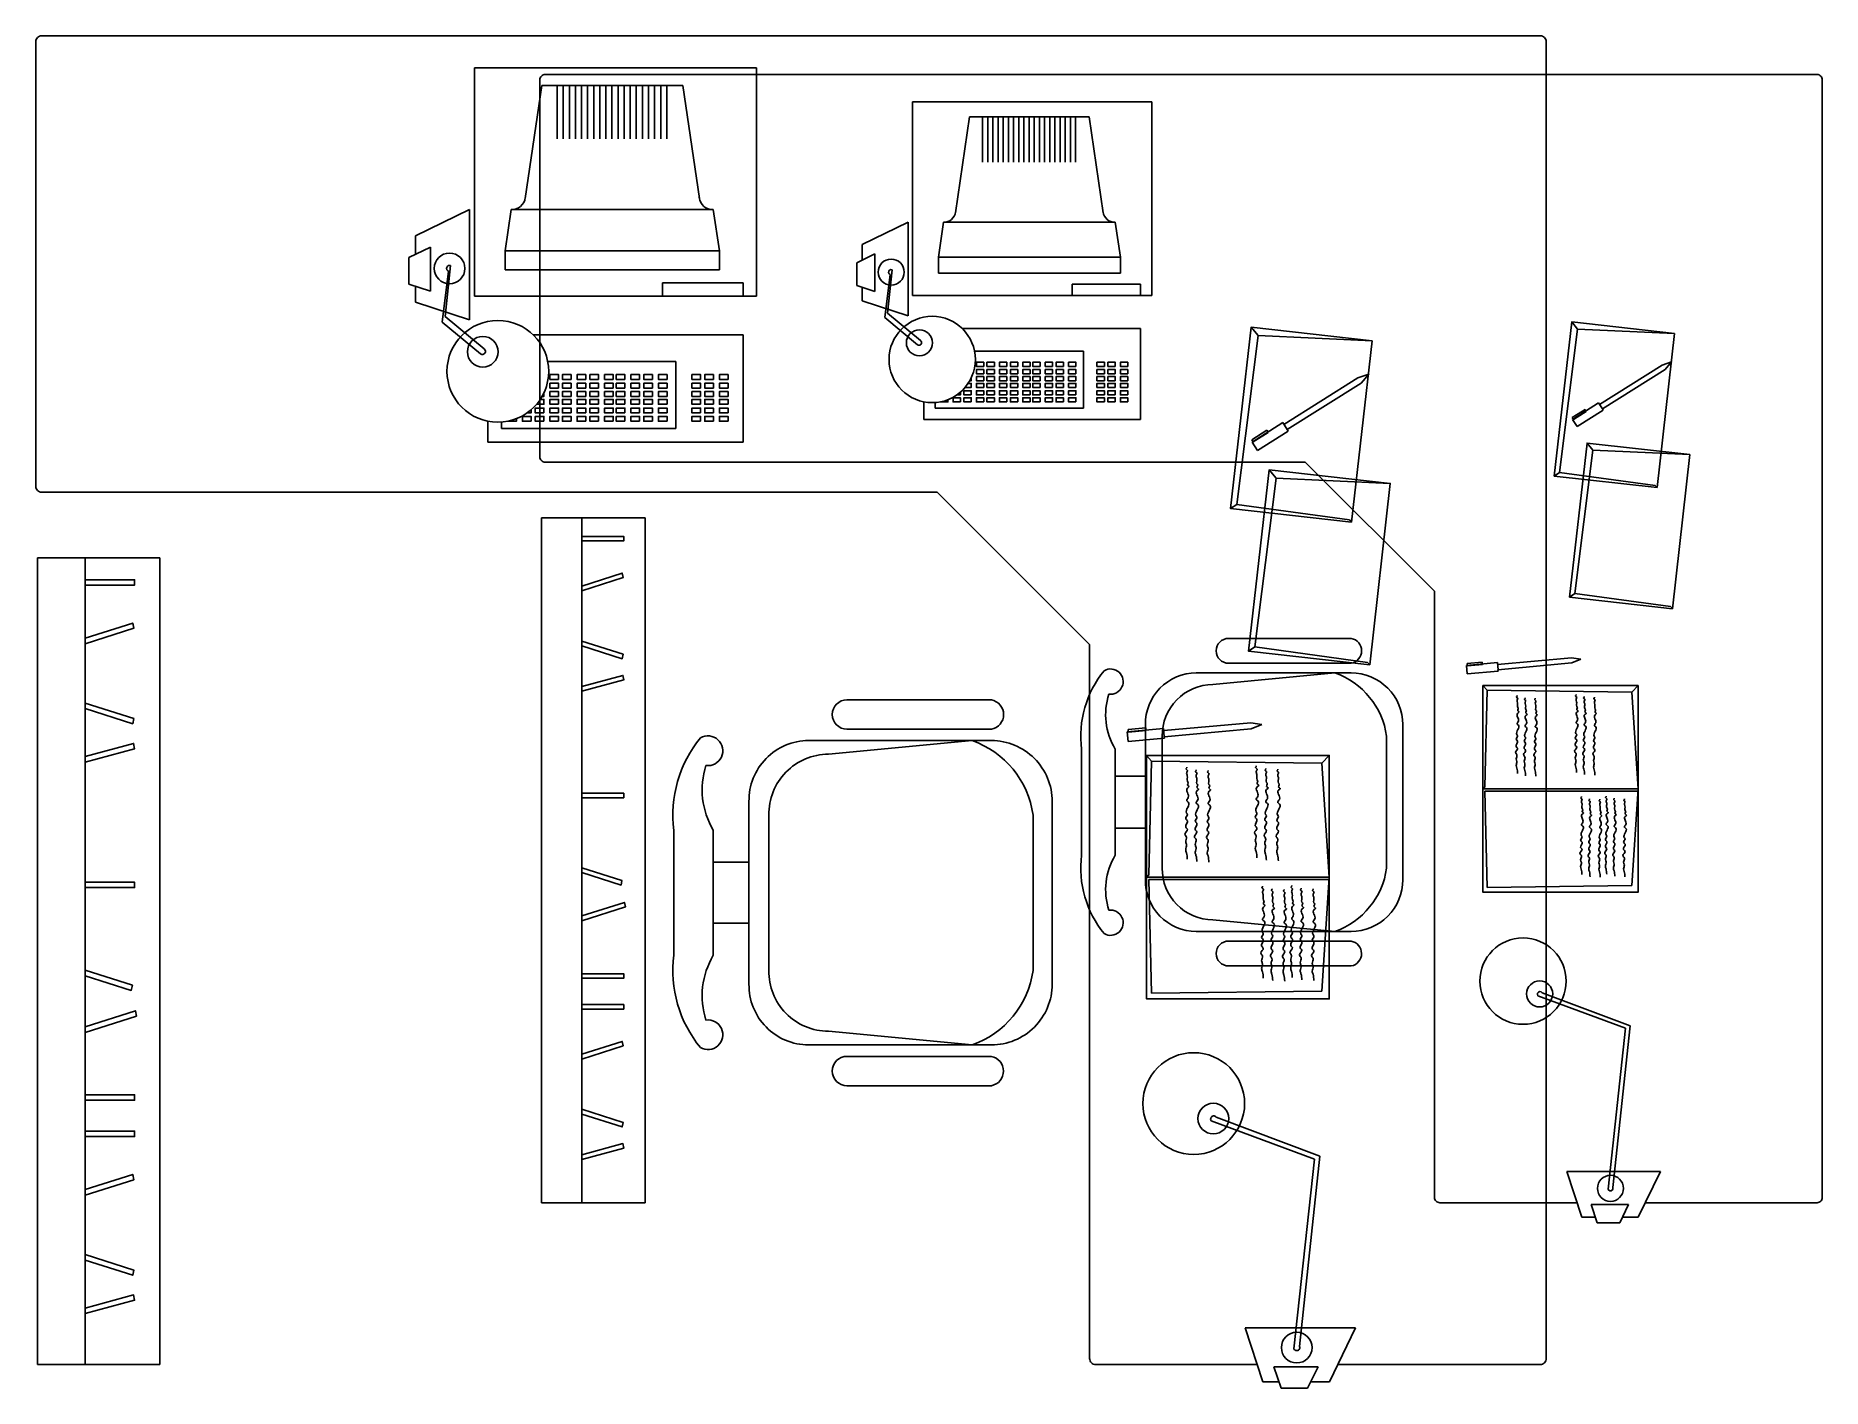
# Model space of a CAD drawing. Header units: millimetres. Extents: x -12161372 to 46643, y -9506984 to 15358.
# Drawn here: x -12161372 to -779873, y -9506984 to -887861 of the extents above; entities that cross this region are included whole.
import ezdxf

# ---------------------------------------------------------------- set-up
doc = ezdxf.new("R2010")
doc.units = ezdxf.units.MM
doc.layers.add('GRID', color=7, linetype='Continuous', plot=False)

msp = doc.modelspace()

# ---------------------------------------------------------------- linework, layer by layer
at = {"layer": 'GRID'}
for p, q in [((-7568967.462, -1092960.782), (-9365636.525, -1092960.782)), ((-9365636.525, -1092960.782), (-9365636.525, -2547407.167)), ((-7568967.462, -2547407.167), (-7568967.462, -1092960.782)), ((-8937980.587, -1204209.212), (-9043628.362, -1925446.939)), ((-8039140.196, -1204209.212), (-8937980.587, -1204209.212)), ((-8839405.838, -1204209.212), (-8839405.838, -1544755.343)), ((-8800614.554, -1204209.212), (-8800614.554, -1544755.343)), ((-8761823.27, -1204209.212), (-8761823.27, -1544755.343)), ((-8723031.985, -1204209.212), (-8723031.985, -1544755.343)), ((-8684240.701, -1204209.212), (-8684240.701, -1544755.343)), ((-8645449.416, -1204209.212), (-8645449.416, -1544755.343)), ((-8606658.132, -1204209.212), (-8606658.132, -1544755.343)), ((-8567866.848, -1204209.212), (-8567866.848, -1544755.343)), ((-8529075.563, -1204209.212), (-8529075.563, -1544755.343)), ((-8490284.279, -1204209.212), (-8490284.279, -1544755.343)), ((-8451492.995, -1204209.212), (-8451492.995, -1544755.343)), ((-8412701.71, -1204209.212), (-8412701.71, -1544755.343)), ((-8412701.71, -1204209.212), (-8412701.71, -1544755.343)), ((-8373910.426, -1204209.212), (-8373910.426, -1544755.343)), ((-8335119.141, -1204209.212), (-8335119.141, -1544755.343)), ((-8296327.857, -1204209.212), (-8296327.857, -1544755.343)), ((-8257536.573, -1204209.212), (-8257536.573, -1544755.343)), ((-8218745.288, -1204209.212), (-8218745.288, -1544755.343)), ((-8179954.004, -1204209.212), (-8179954.004, -1544755.343)), ((-8141162.719, -1204209.212), (-8141162.719, -1544755.343)), ((-8039140.196, -1204209.212), (-7933492.422, -1925446.939)), ((-5050743.713, -1309411.971), (-6576098.14, -1309411.971)), ((-6576098.14, -1309411.971), (-6576098.14, -2544222.698)), ((-5050743.713, -2544222.698), (-5050743.713, -1309411.971)), ((-6213022.44, -1403860.798), (-6302716.365, -2016184.56)), ((-5449915.757, -1403860.798), (-6213022.44, -1403860.798)), ((-6129333.444, -1403860.798), (-6129333.444, -1692981.126)), ((-6096400.024, -1403860.798), (-6096400.024, -1692981.126)), ((-6063466.604, -1403860.798), (-6063466.604, -1692981.126)), ((-6030533.183, -1403860.798), (-6030533.183, -1692981.126)), ((-5997599.763, -1403860.798), (-5997599.763, -1692981.126)), ((-5964666.343, -1403860.798), (-5964666.343, -1692981.126)), ((-5931732.922, -1403860.798), (-5931732.922, -1692981.126)), ((-5898799.502, -1403860.798), (-5898799.502, -1692981.126)), ((-5865866.082, -1403860.798), (-5865866.082, -1692981.126)), ((-5832932.662, -1403860.798), (-5832932.662, -1692981.126)), ((-5799999.241, -1403860.798), (-5799999.241, -1692981.126)), ((-5767065.821, -1403860.798), (-5767065.821, -1692981.126)), ((-5767065.821, -1403860.798), (-5767065.821, -1692981.126)), ((-5734132.401, -1403860.798), (-5734132.401, -1692981.126)), ((-5701198.98, -1403860.798), (-5701198.98, -1692981.126)), ((-5668265.56, -1403860.798), (-5668265.56, -1692981.126)), ((-5635332.14, -1403860.798), (-5635332.14, -1692981.126)), ((-5602398.72, -1403860.798), (-5602398.72, -1692981.126)), ((-5569465.299, -1403860.798), (-5569465.299, -1692981.126)), ((-5536531.879, -1403860.798), (-5536531.879, -1692981.126)), ((-5449915.757, -1403860.798), (-5360221.832, -2016184.56)), ((-9398586.91, -1996167.654), (-9742089.645, -2162728.075)), ((-9398586.91, -2698986.478), (-9398586.91, -1996167.654)), ((-9132383.783, -1996069.892), (-9170717.284, -2257765.577)), ((-9132383.783, -1996069.892), (-7844737.001, -1996069.892)), ((-7805264.073, -2257765.577), (-7844737.001, -1996069.892)), ((-6604072.694, -2076225.754), (-6895703.15, -2217633.919)), ((-6604072.694, -2672912.047), (-6604072.694, -2076225.754)), ((-6378068.848, -2076142.755), (-6410613.614, -2298319.826)), ((-6378068.848, -2076142.755), (-5284869.349, -2076142.755)), ((-5251357.22, -2298319.826), (-5284869.349, -2076142.755)), ((-9646616.776, -2234717.533), (-9784017.87, -2301341.701)), ((-9742089.645, -2281011.2), (-9742089.645, -2162728.075)), ((-9646616.776, -2515845.062), (-9646616.776, -2234717.533)), ((-7805264.073, -2257765.577), (-9170717.284, -2257765.577)), ((-9170717.284, -2257765.577), (-9170717.284, -2378739.678)), ((-7805264.073, -2378739.678), (-7805264.073, -2257765.577)), ((-6895703.15, -2318055.133), (-6895703.15, -2217633.919)), ((-9784017.87, -2470516.755), (-9784017.87, -2301341.701)), ((-9531688.26, -2388868.809), (-9571669.866, -2712587.973)), ((-9518270.702, -2352471.929), (-9553544.905, -2677926.458)), ((-9170717.284, -2378739.678), (-7805264.073, -2378739.678)), ((-6814647.619, -2278752.263), (-6931299.802, -2335315.529)), ((-6931299.802, -2478943.492), (-6931299.802, -2335315.529)), ((-6814647.619, -2517426.78), (-6814647.619, -2278752.263)), ((-6705683.06, -2378724.591), (-6735630.513, -2655032.297)), ((-5251357.22, -2298319.826), (-6410613.614, -2298319.826)), ((-6410613.614, -2298319.826), (-6410613.614, -2401025.653)), ((-5251357.22, -2401025.653), (-5251357.22, -2298319.826)), ((-9784017.87, -2470516.755), (-9646616.776, -2515845.062)), ((-9742089.645, -2585665.71), (-9742089.645, -2484348.781)), ((-7654523.131, -2461851.497), (-8167857.15, -2461851.497)), ((-8167857.15, -2461851.497), (-8167857.15, -2547407.167)), ((-7654523.131, -2547407.167), (-7654523.131, -2461851.497)), ((-6931299.802, -2478943.492), (-6814647.619, -2517426.78)), ((-6895703.15, -2576703.826), (-6895703.15, -2490686.746)), ((-6717074.435, -2409625.186), (-6751018.428, -2684459.584)), ((-6410613.614, -2401025.653), (-5251357.22, -2401025.653)), ((-5123379.638, -2471586.773), (-5559195.189, -2471586.773)), ((-5559195.189, -2471586.773), (-5559195.189, -2544222.698)), ((-5123379.638, -2544222.698), (-5123379.638, -2471586.773)), ((-9742089.645, -2585665.71), (-9398586.91, -2698986.478)), ((-9365636.525, -2547407.167), (-7568967.462, -2547407.167)), ((-6895703.15, -2576703.826), (-6604072.694, -2672912.047)), ((-6576098.14, -2544222.698), (-5050743.713, -2544222.698)), ((-9571669.866, -2712587.973), (-9326971.461, -2915543.719)), ((-9553544.905, -2677926.458), (-9304735.496, -2883758.1)), ((-6751018.428, -2684459.584), (-6543271.88, -2856767.023)), ((-6735630.513, -2655032.297), (-6524393.763, -2829781.344)), ((-2376274.522, -2712134.891), (-2338616.76, -2757400.526)), ((-7654910.224, -2792884.208), (-8993090.861, -2792884.208)), ((-7654910.224, -3477329.565), (-7654910.224, -2792884.208)), ((-5123708.275, -2752630.3), (-6259810.522, -2752630.3)), ((-5123708.275, -3333717.701), (-5123708.275, -2752630.3)), ((-4510379.969, -3874324.604), (-4374434.766, -2798502.914)), ((-4418790.71, -2745185.884), (-4374434.766, -2798502.914)), ((-4374434.766, -2798502.914), (-3647869.139, -2832280.256)), ((-2454032.906, -3670762.598), (-2338616.76, -2757400.526)), ((-2338616.76, -2757400.526), (-1721769.664, -2786077.159)), ((-5486887.901, -2897902.15), (-6180412.426, -2897902.15)), ((-5486887.901, -3261081.776), (-5486887.901, -2897902.15)), ((-8082688.572, -2963995.547), (-8899570.233, -2963995.547)), ((-8082688.572, -3391773.896), (-8082688.572, -2963995.547)), ((-4209027.373, -3365382.029), (-3738604.54, -3068341.63)), ((-3669544.232, -3045269.789), (-3738604.54, -3068341.63)), ((-3717893.693, -3101141.394), (-3669544.232, -3045269.789)), ((-2198187.505, -3238675.34), (-1798803.13, -2986490.952)), ((-2180604.199, -3266522.019), (-1781219.824, -3014337.631)), ((-1740171.605, -2966903.185), (-1798803.13, -2986490.952)), ((-1781219.824, -3014337.631), (-1740171.605, -2966903.185)), ((-4188316.526, -3398181.794), (-3717893.693, -3101141.394)), ((-6503790.852, -3220796.403), (-6503790.852, -3333717.701)), ((-6431154.927, -3225396.404), (-6431154.927, -3261081.776)), ((-6431154.927, -3261081.776), (-5486887.901, -3261081.776)), ((-2372261.898, -3321378.03), (-2291028.705, -3270084.728)), ((-2371181.031, -3333417.03), (-2204430.188, -3228125.081)), ((-2364751.828, -3333271.727), (-2283518.634, -3281978.425)), ((-2175904.283, -3273965.275), (-2342355.495, -3379068.028)), ((-2283518.634, -3281978.425), (-2291028.705, -3270084.728)), ((-2204430.188, -3228125.081), (-2180304.568, -3266332.822)), ((-2180604.199, -3266522.019), (-2175904.283, -3273965.275)), ((-9280467.947, -3344322.968), (-9280467.947, -3477329.565)), ((-9194912.278, -3349741.17), (-9194912.278, -3391773.896)), ((-9194912.278, -3391773.896), (-8082688.572, -3391773.896)), ((-6503790.852, -3333717.701), (-5123708.275, -3333717.701)), ((-4414064.361, -3462795.039), (-4318382.227, -3402378.203)), ((-4412791.24, -3476975.415), (-4216380.441, -3352955.197)), ((-4182780.636, -3406948.982), (-4378838.508, -3530746.35)), ((-4309536.342, -3416387.43), (-4318382.227, -3402378.203)), ((-4216380.441, -3352955.197), (-4187963.6, -3397958.944)), ((-4188316.526, -3398181.794), (-4182780.636, -3406948.982)), ((-2364751.828, -3333271.727), (-2372261.898, -3321378.03)), ((-2342355.495, -3379068.028), (-2371181.031, -3333417.03)), ((-9280467.947, -3477329.565), (-7654910.224, -3477329.565)), ((-4405218.475, -3476804.266), (-4414064.361, -3462795.039)), ((-4378838.508, -3530746.35), (-4412791.24, -3476975.415)), ((-4405218.475, -3476804.266), (-4309536.342, -3416387.43)), ((-2278401.969, -3483364.701), (-2240744.207, -3528630.336)), ((-4073215.44, -3605291.001), (-3249879.933, -4427992.939)), ((-2356160.353, -4441992.408), (-2240744.207, -3528630.336)), ((-2240744.207, -3528630.336), (-1623897.111, -3557306.969)), ((-4395098.835, -4782732.982), (-4259153.632, -3706911.291)), ((-4303509.576, -3653594.262), (-4259153.632, -3706911.291)), ((-4259153.632, -3706911.291), (-3532588.005, -3740688.634)), ((-2454032.906, -3670762.598), (-2487187.925, -3693892.178)), ((-2454032.906, -3670762.598), (-1844662.872, -3754271.443)), ((-1844662.872, -3754271.443), (-1832715.628, -3767231.032)), ((-6417566.335, -3797207.58), (-5447784.225, -4766243.428)), ((-8940003.841, -3959987.725), (-8940003.841, -8324200.428)), ((-8279129.03, -3959987.725), (-8940003.841, -3959987.725)), ((-8682563.428, -8324200.428), (-8682563.428, -3959987.725)), ((-8279129.03, -8324200.428), (-8279129.03, -3959987.725)), ((-4510379.969, -3874324.604), (-4549432.268, -3901568.24)), ((-4510379.969, -3874324.604), (-3792621.35, -3972687.159)), ((-3792621.35, -3972687.159), (-3778549.05, -3987951.868)), ((-12150009.891, -4214994.174), (-12150009.891, -9355468.945)), ((-11371585.345, -4214994.174), (-12150009.891, -4214994.174)), ((-11846778.578, -9355468.945), (-11846778.578, -4214994.174)), ((-11371585.345, -9355468.945), (-11371585.345, -4214994.174)), ((-2389315.372, -4465121.988), (-2356160.353, -4441992.408)), ((-2356160.353, -4441992.408), (-1746790.319, -4525501.253)), ((-1746790.319, -4525501.253), (-1734843.074, -4538460.842)), ((-3780850.489, -4728252.466), (-4561931.716, -4728252.466)), ((-3780850.489, -4886939.371), (-4561931.716, -4886939.371)), ((-4434151.134, -4809976.618), (-4395098.835, -4782732.982)), ((-4395098.835, -4782732.982), (-3677340.216, -4881095.536)), ((-3677340.216, -4881095.536), (-3663267.916, -4896360.246)), ((-3046007.73, -4900501.571), (-2849605.464, -4882658.14)), ((-3041489.833, -4889290.22), (-2945811.856, -4880597.736)), ((-3040217.13, -4903298.839), (-3041489.833, -4889290.22)), ((-2944539.152, -4894606.356), (-2945811.856, -4880597.736)), ((-2849605.464, -4882658.14), (-2845516.985, -4927659.932)), ((-2848849.674, -4894893.655), (-2378447.276, -4852156.912)), ((-2845869.897, -4927691.995), (-2375467.499, -4884955.252)), ((-2317326.16, -4861405.993), (-2378447.276, -4852156.912)), ((-2375467.499, -4884955.252), (-2317326.16, -4861405.993)), ((-3041122.775, -4954270.171), (-3046007.73, -4900501.571)), ((-2845073.419, -4936458.802), (-3041122.775, -4954270.171)), ((-3040217.13, -4903298.839), (-2944539.152, -4894606.356)), ((-2845869.897, -4927691.995), (-2845073.419, -4936458.802)), ((-6073198.46, -5119910.087), (-6993210.526, -5119910.087)), ((-2941361.95, -5028884.898), (-2914656.585, -5059233.807)), ((-2914656.585, -5059233.807), (-2929229.536, -5674126.638)), ((-2914656.585, -5059233.807), (-1994111.376, -5071386.15)), ((-1953359.341, -5028884.898), (-1994111.376, -5071386.15)), ((-1994111.376, -5071386.15), (-1953359.341, -5687553.304)), ((-6073198.46, -5306822.614), (-6993210.526, -5306822.614)), ((-5207649.295, -5322797.123), (-4976312.977, -5301779.882)), ((-5201895.453, -5386129.537), (-5207649.295, -5322797.123)), ((-5202327.8, -5309591.609), (-5089631.591, -5299352.995)), ((-5200828.721, -5326091.94), (-5202327.8, -5309591.609)), ((-5200828.721, -5326091.94), (-5088132.512, -5315853.325)), ((-5088132.512, -5315853.325), (-5089631.591, -5299352.995)), ((-4976312.977, -5301779.882), (-4971497.282, -5354786.138)), ((-4975422.755, -5316191.726), (-4421349.931, -5265853.404)), ((-4971912.965, -5354823.904), (-4417840.142, -5304485.581)), ((-4349357.209, -5276747.617), (-4421349.931, -5265853.404)), ((-4417840.142, -5304485.581), (-4349357.209, -5276747.617)), ((-4970974.819, -5365150.062), (-5201895.453, -5386129.537)), ((-4971912.965, -5354823.904), (-4970974.819, -5365150.062)), ((-5084390.18, -5474015.978), (-5052934.735, -5509763.045)), ((-5052934.735, -5509763.045), (-5070099.775, -6234026.801)), ((-5052934.735, -5509763.045), (-3968652.244, -5524076.923)), ((-3920651.648, -5474015.978), (-3968652.244, -5524076.923)), ((-3968652.244, -5524076.923), (-3920651.648, -6249841.666)), ((-5091904.823, -5607351.233), (-5285075.422, -5607351.233)), ((-2929229.536, -5674126.638), (-2940766.004, -5687453.209)), ((-1994111.376, -6303720.457), (-1953359.341, -5687553.304)), ((-2914656.585, -6315872.8), (-2929229.536, -5700979.969)), ((-2929229.536, -5700979.969), (-1953359.341, -5700979.969)), ((-5091904.823, -5936685.436), (-5285075.422, -5936685.436)), ((-7617449.894, -6155374.061), (-7844979.728, -6155374.061)), ((-5070099.775, -6234026.801), (-5083688.234, -6249723.767)), ((-3968652.244, -6975606.408), (-3920651.648, -6249841.666)), ((-5052934.735, -6989920.287), (-5070099.775, -6265656.531)), ((-5070099.775, -6265656.531), (-3920651.648, -6265656.531)), ((-2914656.585, -6315872.8), (-1994111.376, -6303720.457)), ((-7617449.894, -6543286.905), (-7844979.728, -6543286.905)), ((-3780850.489, -6657097.299), (-4561931.716, -6657097.299)), ((-3780850.489, -6815784.203), (-4561931.716, -6815784.203)), ((-5052934.735, -6989920.287), (-3968652.244, -6975606.408)), ((-2033602.559, -7213143.642), (-2591993.383, -7005397.094)), ((-2004175.272, -7197755.727), (-2565007.704, -6986518.977)), ((-2144851.546, -8238609.75), (-2033602.559, -7213143.642)), ((-2113950.951, -8227218.375), (-2004175.272, -7197755.727)), ((-6073198.46, -7391838.352), (-6993210.526, -7391838.352)), ((-6073198.46, -7578750.88), (-6993210.526, -7578750.88)), ((-4015167.719, -8046788.602), (-4672879.462, -7802090.197)), ((-3980506.204, -8028663.64), (-4641093.843, -7779854.231)), ((-4146204.552, -9254654.261), (-4015167.719, -8046788.602)), ((-4109807.672, -9241236.704), (-3980506.204, -8028663.64)), ((-2408138.407, -8125608.008), (-1811452.114, -8125608.008)), ((-2311930.186, -8417238.464), (-2408138.407, -8125608.008)), ((-1811452.114, -8125608.008), (-1952860.279, -8417238.464)), ((-8279129.03, -8324200.428), (-8940003.841, -8324200.428)), ((-2311930.186, -8417238.464), (-2225913.106, -8417238.464)), ((-2252653.14, -8336182.934), (-2013978.623, -8336182.934)), ((-2214169.852, -8452835.116), (-2252653.14, -8336182.934)), ((-2013978.623, -8336182.934), (-2070541.889, -8452835.116)), ((-2053281.492, -8417238.464), (-1952860.279, -8417238.464)), ((-2214169.852, -8452835.116), (-2070541.889, -8452835.116)), ((-4456322.221, -9121552.912), (-3753503.397, -9121552.912)), ((-4343001.453, -9465055.647), (-4456322.221, -9121552.912)), ((-3753503.397, -9121552.912), (-3920063.818, -9465055.647)), ((-11371585.345, -9355468.945), (-12150009.891, -9355468.945)), ((-4273180.805, -9369582.777), (-3992053.275, -9369582.777)), ((-4227852.498, -9506983.872), (-4273180.805, -9369582.777)), ((-3992053.275, -9369582.777), (-4058677.444, -9506983.872)), ((-4343001.453, -9465055.647), (-4241684.523, -9465055.647)), ((-4227852.498, -9506983.872), (-4058677.444, -9506983.872)), ((-4038346.943, -9465055.647), (-3920063.818, -9465055.647))]:
    msp.add_line(p, q, dxfattribs=at)
for points in [[(-6417566.335, -3797207.58), (-12122580.311, -3797207.58, -0.4142135624), (-12161371.596, -3758416.296), (-12161371.596, -926652.536, -0.4142135624), (-12122580.311, -887861.252), (-5408992.941, -887861.252)], [(-5408992.941, -887861.252), (-2577229.181, -887861.252, -0.4142135624), (-2538437.897, -926652.536), (-2538437.897, -9316677.661, -0.4142135624), (-2577229.181, -9355468.945), (-3866926.52, -9355468.945)], [(-4073215.44, -3605291.001), (-8916716.396, -3605291.001, -0.4142135624), (-8949649.817, -3572357.581), (-8949649.817, -1168217.9, -0.4142135624), (-8916716.396, -1135284.48), (-3216946.512, -1135284.48)], [(-3216946.512, -1135284.48), (-812806.832, -1135284.48, -0.4142135624), (-779873.411, -1168217.9), (-779873.411, -8291267.008, -0.4142135624), (-812806.832, -8324200.428), (-1907747.234, -8324200.428)], [(-2342623.222, -8324200.428), (-3216946.512, -8324200.428, -0.4142135624), (-3249879.933, -8291267.008), (-3249879.933, -4427992.939)], [(-4379153.856, -9355468.945), (-5408992.941, -9355468.945, -0.4142135624), (-5447784.225, -9316677.661), (-5447784.225, -4766243.428)], [(-5354564.495, -4934200.752, 0.2070656746), (-5498072.334, -5435049.881), (-5498072.334, -5772018.335)], [(-3451820.493, -5772018.335), (-3451820.493, -5278017.03, 0.4142135624), (-3781154.696, -4948682.827), (-4769157.304, -4948682.827, 0.4183761947), (-5091904.823, -5278017.03), (-5091904.823, -5772018.335)], [(-3555376.037, -5772018.335), (-3555376.037, -5351906.922, 0.2802796935), (-3884710.24, -4948682.827), (-4661729.399, -5022572.72, 0.4183761947), (-4984476.918, -5351906.922), (-4984476.918, -5772018.335)], [(-5324660.152, -5083570.033, 0.2145783813), (-5285075.422, -5433694.607), (-5285075.422, -5772018.335)], [(-7926828.815, -5362490.373, 0.2070656746), (-8095862.379, -5952425.485), (-8095862.379, -6349330.483)], [(-5685643.932, -6349330.483), (-5685643.932, -5767461.218, 0.4142135624), (-6073556.776, -5379548.374), (-7237295.307, -5379548.374, 0.4183761947), (-7617449.894, -5767461.218), (-7617449.894, -6349330.483)], [(-5807618.891, -6349330.483), (-5807618.891, -5854493.897, 0.2802796935), (-6195531.735, -5379548.374), (-7110759.212, -5466581.053, 0.4183761947), (-7490913.799, -5854493.897), (-7490913.799, -6349330.483)], [(-7891605.39, -5538427.953, 0.2145783813), (-7844979.728, -5950829.149), (-7844979.728, -6349330.483)], [(-5354564.495, -6609835.917, -0.2070656746), (-5498072.334, -6108986.788), (-5498072.334, -5772018.335)], [(-5324660.152, -6460466.636, -0.2145783813), (-5285075.422, -6110342.062), (-5285075.422, -5772018.335)], [(-3451820.493, -5772018.335), (-3451820.493, -6266019.639, -0.4142135624), (-3781154.696, -6595353.842), (-4769157.304, -6595353.842, -0.4183761947), (-5091904.823, -6266019.639), (-5091904.823, -5772018.335)], [(-3555376.037, -5772018.335), (-3555376.037, -6192129.747, -0.2802796935), (-3884710.24, -6595353.842), (-4661729.399, -6521463.949, -0.4183761947), (-4984476.918, -6192129.747), (-4984476.918, -5772018.335)], [(-7926828.815, -7336170.594, -0.2070656746), (-8095862.379, -6746235.481), (-8095862.379, -6349330.483)], [(-7891605.39, -7160233.014, -0.2145783813), (-7844979.728, -6747831.818), (-7844979.728, -6349330.483)], [(-5685643.932, -6349330.483), (-5685643.932, -6931199.749, -0.4142135624), (-6073556.776, -7319112.593), (-7237295.307, -7319112.593, -0.4183761947), (-7617449.894, -6931199.749), (-7617449.894, -6349330.483)], [(-5807618.891, -6349330.483), (-5807618.891, -6844167.069, -0.2802796935), (-6195531.735, -7319112.593), (-7110759.212, -7232079.913, -0.4183761947), (-7490913.799, -6844167.069), (-7490913.799, -6349330.483)]]:
    msp.add_lwpolyline(points, format="xyb", dxfattribs=at)
for points in [[(-1832683.067, -3767834.447), (-2487187.925, -3693892.178), (-2376274.522, -2712134.891), (-1721769.664, -2786077.159)], [(-3778510.697, -3988662.612), (-4549432.268, -3901568.24), (-4418790.71, -2745185.884), (-3647869.139, -2832280.256)], [(-8830196.221, -3078510.755), (-8885384.426, -3078510.755), (-8885384.426, -3047336.905), (-8830196.221, -3047336.905)], [(-8751013.512, -3078510.755), (-8806201.717, -3078510.755), (-8806201.717, -3047336.905), (-8751013.512, -3047336.905)], [(-8657433.467, -3078510.755), (-8712621.672, -3078510.755), (-8712621.672, -3047336.905), (-8657433.467, -3047336.905)], [(-8575851.027, -3078510.755), (-8631039.231, -3078510.755), (-8631039.231, -3047336.905), (-8575851.027, -3047336.905)], [(-8482270.982, -3078510.755), (-8537459.186, -3078510.755), (-8537459.186, -3047336.905), (-8482270.982, -3047336.905)], [(-8407887.385, -3078510.755), (-8463075.59, -3078510.755), (-8463075.59, -3047336.905), (-8407887.385, -3047336.905)], [(-8314307.34, -3078510.755), (-8369495.545, -3078510.755), (-8369495.545, -3047336.905), (-8314307.34, -3047336.905)], [(-8232724.899, -3078510.755), (-8287913.104, -3078510.755), (-8287913.104, -3047336.905), (-8232724.899, -3047336.905)], [(-8139144.854, -3078510.755), (-8194333.059, -3078510.755), (-8194333.059, -3047336.905), (-8139144.854, -3047336.905)], [(-7925590.88, -3078510.755), (-7980779.085, -3078510.755), (-7980779.085, -3047336.905), (-7925590.88, -3047336.905)], [(-7844008.439, -3078510.755), (-7899196.644, -3078510.755), (-7899196.644, -3047336.905), (-7844008.439, -3047336.905)], [(-7750428.395, -3078510.755), (-7805616.599, -3078510.755), (-7805616.599, -3047336.905), (-7750428.395, -3047336.905)], [(-6121514.569, -2995124.439), (-6168368.814, -2995124.439), (-6168368.814, -2968658.146), (-6121514.569, -2968658.146)], [(-6121514.569, -3041949.348), (-6168368.814, -3041949.348), (-6168368.814, -3015483.055), (-6121514.569, -3015483.055)], [(-6121514.569, -3086738.301), (-6168368.814, -3086738.301), (-6168368.814, -3060272.008), (-6121514.569, -3060272.008)], [(-6054289.226, -2995124.439), (-6101143.47, -2995124.439), (-6101143.47, -2968658.146), (-6054289.226, -2968658.146)], [(-6054289.226, -3041949.348), (-6101143.47, -3041949.348), (-6101143.47, -3015483.055), (-6054289.226, -3015483.055)], [(-6054289.226, -3086738.301), (-6101143.47, -3086738.301), (-6101143.47, -3060272.008), (-6054289.226, -3060272.008)], [(-5974840.685, -2995124.439), (-6021694.929, -2995124.439), (-6021694.929, -2968658.146), (-5974840.685, -2968658.146)], [(-5974840.685, -3041949.348), (-6021694.929, -3041949.348), (-6021694.929, -3015483.055), (-5974840.685, -3015483.055)], [(-5974840.685, -3086738.301), (-6021694.929, -3086738.301), (-6021694.929, -3060272.008), (-5974840.685, -3060272.008)], [(-5905577.992, -2995124.439), (-5952432.237, -2995124.439), (-5952432.237, -2968658.146), (-5905577.992, -2968658.146)], [(-5905577.992, -3041949.348), (-5952432.237, -3041949.348), (-5952432.237, -3015483.055), (-5905577.992, -3015483.055)], [(-5905577.992, -3086738.301), (-5952432.237, -3086738.301), (-5952432.237, -3060272.008), (-5905577.992, -3060272.008)], [(-5826129.451, -2995124.439), (-5872983.696, -2995124.439), (-5872983.696, -2968658.146), (-5826129.451, -2968658.146)], [(-5826129.451, -3041949.348), (-5872983.696, -3041949.348), (-5872983.696, -3015483.055), (-5826129.451, -3015483.055)], [(-5826129.451, -3086738.301), (-5872983.696, -3086738.301), (-5872983.696, -3060272.008), (-5826129.451, -3060272.008)], [(-5762978.506, -2995124.439), (-5809832.751, -2995124.439), (-5809832.751, -2968658.146), (-5762978.506, -2968658.146)], [(-5762978.506, -3041949.348), (-5809832.751, -3041949.348), (-5809832.751, -3015483.055), (-5762978.506, -3015483.055)], [(-5762978.506, -3086738.301), (-5809832.751, -3086738.301), (-5809832.751, -3060272.008), (-5762978.506, -3060272.008)], [(-5683529.965, -2995124.439), (-5730384.21, -2995124.439), (-5730384.21, -2968658.146), (-5683529.965, -2968658.146)], [(-5683529.965, -3041949.348), (-5730384.21, -3041949.348), (-5730384.21, -3015483.055), (-5683529.965, -3015483.055)], [(-5683529.965, -3086738.301), (-5730384.21, -3086738.301), (-5730384.21, -3060272.008), (-5683529.965, -3060272.008)], [(-5614267.272, -2995124.439), (-5661121.517, -2995124.439), (-5661121.517, -2968658.146), (-5614267.272, -2968658.146)], [(-5614267.272, -3041949.348), (-5661121.517, -3041949.348), (-5661121.517, -3015483.055), (-5614267.272, -3015483.055)], [(-5614267.272, -3086738.301), (-5661121.517, -3086738.301), (-5661121.517, -3060272.008), (-5614267.272, -3060272.008)], [(-5534818.731, -2995124.439), (-5581672.976, -2995124.439), (-5581672.976, -2968658.146), (-5534818.731, -2968658.146)], [(-5534818.731, -3041949.348), (-5581672.976, -3041949.348), (-5581672.976, -3015483.055), (-5534818.731, -3015483.055)], [(-5534818.731, -3086738.301), (-5581672.976, -3086738.301), (-5581672.976, -3060272.008), (-5534818.731, -3060272.008)], [(-5353513.5, -2995124.439), (-5400367.745, -2995124.439), (-5400367.745, -2968658.146), (-5353513.5, -2968658.146)], [(-5353513.5, -3041949.348), (-5400367.745, -3041949.348), (-5400367.745, -3015483.055), (-5353513.5, -3015483.055)], [(-5353513.5, -3086738.301), (-5400367.745, -3086738.301), (-5400367.745, -3060272.008), (-5353513.5, -3060272.008)], [(-5284250.807, -2995124.439), (-5331105.052, -2995124.439), (-5331105.052, -2968658.146), (-5284250.807, -2968658.146)], [(-5284250.807, -3041949.348), (-5331105.052, -3041949.348), (-5331105.052, -3015483.055), (-5284250.807, -3015483.055)], [(-5284250.807, -3086738.301), (-5331105.052, -3086738.301), (-5331105.052, -3060272.008), (-5284250.807, -3060272.008)], [(-5204802.266, -2995124.439), (-5251656.511, -2995124.439), (-5251656.511, -2968658.146), (-5204802.266, -2968658.146)], [(-5204802.266, -3041949.348), (-5251656.511, -3041949.348), (-5251656.511, -3015483.055), (-5204802.266, -3015483.055)], [(-5204802.266, -3086738.301), (-5251656.511, -3086738.301), (-5251656.511, -3060272.008), (-5204802.266, -3060272.008)], [(-8830196.221, -3133664.405), (-8885384.426, -3133664.405), (-8885384.426, -3102490.555), (-8830196.221, -3102490.555)], [(-8830196.221, -3186419.965), (-8885384.426, -3186419.965), (-8885384.426, -3155246.115), (-8830196.221, -3155246.115)], [(-8751013.512, -3133664.405), (-8806201.717, -3133664.405), (-8806201.717, -3102490.555), (-8751013.512, -3102490.555)], [(-8751013.512, -3186419.965), (-8806201.717, -3186419.965), (-8806201.717, -3155246.115), (-8751013.512, -3155246.115)], [(-8657433.467, -3133664.405), (-8712621.672, -3133664.405), (-8712621.672, -3102490.555), (-8657433.467, -3102490.555)], [(-8657433.467, -3186419.965), (-8712621.672, -3186419.965), (-8712621.672, -3155246.115), (-8657433.467, -3155246.115)], [(-8575851.027, -3133664.405), (-8631039.231, -3133664.405), (-8631039.231, -3102490.555), (-8575851.027, -3102490.555)], [(-8575851.027, -3186419.965), (-8631039.231, -3186419.965), (-8631039.231, -3155246.115), (-8575851.027, -3155246.115)], [(-8482270.982, -3133664.405), (-8537459.186, -3133664.405), (-8537459.186, -3102490.555), (-8482270.982, -3102490.555)], [(-8482270.982, -3186419.965), (-8537459.186, -3186419.965), (-8537459.186, -3155246.115), (-8482270.982, -3155246.115)], [(-8407887.385, -3133664.405), (-8463075.59, -3133664.405), (-8463075.59, -3102490.555), (-8407887.385, -3102490.555)], [(-8407887.385, -3186419.965), (-8463075.59, -3186419.965), (-8463075.59, -3155246.115), (-8407887.385, -3155246.115)], [(-8314307.34, -3133664.405), (-8369495.545, -3133664.405), (-8369495.545, -3102490.555), (-8314307.34, -3102490.555)], [(-8314307.34, -3186419.965), (-8369495.545, -3186419.965), (-8369495.545, -3155246.115), (-8314307.34, -3155246.115)], [(-8232724.899, -3133664.405), (-8287913.104, -3133664.405), (-8287913.104, -3102490.555), (-8232724.899, -3102490.555)], [(-8232724.899, -3186419.965), (-8287913.104, -3186419.965), (-8287913.104, -3155246.115), (-8232724.899, -3155246.115)], [(-8139144.854, -3133664.405), (-8194333.059, -3133664.405), (-8194333.059, -3102490.555), (-8139144.854, -3102490.555)], [(-8139144.854, -3186419.965), (-8194333.059, -3186419.965), (-8194333.059, -3155246.115), (-8139144.854, -3155246.115)], [(-7925590.88, -3133664.405), (-7980779.085, -3133664.405), (-7980779.085, -3102490.555), (-7925590.88, -3102490.555)], [(-7925590.88, -3186419.965), (-7980779.085, -3186419.965), (-7980779.085, -3155246.115), (-7925590.88, -3155246.115)], [(-7844008.439, -3133664.405), (-7899196.644, -3133664.405), (-7899196.644, -3102490.555), (-7844008.439, -3102490.555)], [(-7844008.439, -3186419.965), (-7899196.644, -3186419.965), (-7899196.644, -3155246.115), (-7844008.439, -3155246.115)], [(-7750428.395, -3133664.405), (-7805616.599, -3133664.405), (-7805616.599, -3102490.555), (-7750428.395, -3102490.555)], [(-7750428.395, -3186419.965), (-7805616.599, -3186419.965), (-7805616.599, -3155246.115), (-7750428.395, -3155246.115)], [(-6200963.11, -3176316.02), (-6247817.355, -3176316.02), (-6247817.355, -3149849.727), (-6200963.11, -3149849.727)], [(-6121514.569, -3129491.112), (-6168368.814, -3129491.112), (-6168368.814, -3103024.818), (-6121514.569, -3103024.818)], [(-6121514.569, -3176316.02), (-6168368.814, -3176316.02), (-6168368.814, -3149849.727), (-6121514.569, -3149849.727)], [(-6054289.226, -3129491.112), (-6101143.47, -3129491.112), (-6101143.47, -3103024.818), (-6054289.226, -3103024.818)], [(-6054289.226, -3176316.02), (-6101143.47, -3176316.02), (-6101143.47, -3149849.727), (-6054289.226, -3149849.727)], [(-5974840.685, -3129491.112), (-6021694.929, -3129491.112), (-6021694.929, -3103024.818), (-5974840.685, -3103024.818)], [(-5974840.685, -3176316.02), (-6021694.929, -3176316.02), (-6021694.929, -3149849.727), (-5974840.685, -3149849.727)], [(-5905577.992, -3129491.112), (-5952432.237, -3129491.112), (-5952432.237, -3103024.818), (-5905577.992, -3103024.818)], [(-5905577.992, -3176316.02), (-5952432.237, -3176316.02), (-5952432.237, -3149849.727), (-5905577.992, -3149849.727)], [(-5826129.451, -3129491.112), (-5872983.696, -3129491.112), (-5872983.696, -3103024.818), (-5826129.451, -3103024.818)], [(-5826129.451, -3176316.02), (-5872983.696, -3176316.02), (-5872983.696, -3149849.727), (-5826129.451, -3149849.727)], [(-5762978.506, -3129491.112), (-5809832.751, -3129491.112), (-5809832.751, -3103024.818), (-5762978.506, -3103024.818)], [(-5762978.506, -3176316.02), (-5809832.751, -3176316.02), (-5809832.751, -3149849.727), (-5762978.506, -3149849.727)], [(-5683529.965, -3129491.112), (-5730384.21, -3129491.112), (-5730384.21, -3103024.818), (-5683529.965, -3103024.818)], [(-5683529.965, -3176316.02), (-5730384.21, -3176316.02), (-5730384.21, -3149849.727), (-5683529.965, -3149849.727)], [(-5614267.272, -3129491.112), (-5661121.517, -3129491.112), (-5661121.517, -3103024.818), (-5614267.272, -3103024.818)], [(-5614267.272, -3176316.02), (-5661121.517, -3176316.02), (-5661121.517, -3149849.727), (-5614267.272, -3149849.727)], [(-5534818.731, -3129491.112), (-5581672.976, -3129491.112), (-5581672.976, -3103024.818), (-5534818.731, -3103024.818)], [(-5534818.731, -3176316.02), (-5581672.976, -3176316.02), (-5581672.976, -3149849.727), (-5534818.731, -3149849.727)], [(-5353513.5, -3129491.112), (-5400367.745, -3129491.112), (-5400367.745, -3103024.818), (-5353513.5, -3103024.818)], [(-5353513.5, -3176316.02), (-5400367.745, -3176316.02), (-5400367.745, -3149849.727), (-5353513.5, -3149849.727)], [(-5284250.807, -3129491.112), (-5331105.052, -3129491.112), (-5331105.052, -3103024.818), (-5284250.807, -3103024.818)], [(-5284250.807, -3176316.02), (-5331105.052, -3176316.02), (-5331105.052, -3149849.727), (-5284250.807, -3149849.727)], [(-5204802.266, -3129491.112), (-5251656.511, -3129491.112), (-5251656.511, -3103024.818), (-5204802.266, -3103024.818)], [(-5204802.266, -3176316.02), (-5251656.511, -3176316.02), (-5251656.511, -3149849.727), (-5204802.266, -3149849.727)], [(-8923776.266, -3291930.864), (-8978964.471, -3291930.864), (-8978964.471, -3260757.013), (-8923776.266, -3260757.013)], [(-8830196.221, -3236777.213), (-8885384.426, -3236777.213), (-8885384.426, -3205603.363), (-8830196.221, -3205603.363)], [(-8830196.221, -3291930.864), (-8885384.426, -3291930.864), (-8885384.426, -3260757.013), (-8830196.221, -3260757.013)], [(-8751013.512, -3236777.213), (-8806201.717, -3236777.213), (-8806201.717, -3205603.363), (-8751013.512, -3205603.363)], [(-8751013.512, -3291930.864), (-8806201.717, -3291930.864), (-8806201.717, -3260757.013), (-8751013.512, -3260757.013)], [(-8657433.467, -3236777.213), (-8712621.672, -3236777.213), (-8712621.672, -3205603.363), (-8657433.467, -3205603.363)], [(-8657433.467, -3291930.864), (-8712621.672, -3291930.864), (-8712621.672, -3260757.013), (-8657433.467, -3260757.013)], [(-8575851.027, -3236777.213), (-8631039.231, -3236777.213), (-8631039.231, -3205603.363), (-8575851.027, -3205603.363)], [(-8575851.027, -3291930.864), (-8631039.231, -3291930.864), (-8631039.231, -3260757.013), (-8575851.027, -3260757.013)], [(-8482270.982, -3236777.213), (-8537459.186, -3236777.213), (-8537459.186, -3205603.363), (-8482270.982, -3205603.363)], [(-8482270.982, -3291930.864), (-8537459.186, -3291930.864), (-8537459.186, -3260757.013), (-8482270.982, -3260757.013)], [(-8407887.385, -3236777.213), (-8463075.59, -3236777.213), (-8463075.59, -3205603.363), (-8407887.385, -3205603.363)], [(-8407887.385, -3291930.864), (-8463075.59, -3291930.864), (-8463075.59, -3260757.013), (-8407887.385, -3260757.013)], [(-8314307.34, -3236777.213), (-8369495.545, -3236777.213), (-8369495.545, -3205603.363), (-8314307.34, -3205603.363)], [(-8314307.34, -3291930.864), (-8369495.545, -3291930.864), (-8369495.545, -3260757.013), (-8314307.34, -3260757.013)], [(-8232724.899, -3236777.213), (-8287913.104, -3236777.213), (-8287913.104, -3205603.363), (-8232724.899, -3205603.363)], [(-8232724.899, -3291930.864), (-8287913.104, -3291930.864), (-8287913.104, -3260757.013), (-8232724.899, -3260757.013)], [(-8139144.854, -3236777.213), (-8194333.059, -3236777.213), (-8194333.059, -3205603.363), (-8139144.854, -3205603.363)], [(-8139144.854, -3291930.864), (-8194333.059, -3291930.864), (-8194333.059, -3260757.013), (-8139144.854, -3260757.013)], [(-7925590.88, -3236777.213), (-7980779.085, -3236777.213), (-7980779.085, -3205603.363), (-7925590.88, -3205603.363)], [(-7925590.88, -3291930.864), (-7980779.085, -3291930.864), (-7980779.085, -3260757.013), (-7925590.88, -3260757.013)], [(-7844008.439, -3236777.213), (-7899196.644, -3236777.213), (-7899196.644, -3205603.363), (-7844008.439, -3205603.363)], [(-7844008.439, -3291930.864), (-7899196.644, -3291930.864), (-7899196.644, -3260757.013), (-7844008.439, -3260757.013)], [(-7750428.395, -3236777.213), (-7805616.599, -3236777.213), (-7805616.599, -3205603.363), (-7750428.395, -3205603.363)], [(-7750428.395, -3291930.864), (-7805616.599, -3291930.864), (-7805616.599, -3260757.013), (-7750428.395, -3260757.013)], [(-6270225.803, -3221104.973), (-6317080.048, -3221104.973), (-6317080.048, -3194638.68), (-6270225.803, -3194638.68)], [(-6200963.11, -3221104.973), (-6247817.355, -3221104.973), (-6247817.355, -3194638.68), (-6200963.11, -3194638.68)], [(-6121514.569, -3221104.973), (-6168368.814, -3221104.973), (-6168368.814, -3194638.68), (-6121514.569, -3194638.68)], [(-6054289.226, -3221104.973), (-6101143.47, -3221104.973), (-6101143.47, -3194638.68), (-6054289.226, -3194638.68)], [(-5974840.685, -3221104.973), (-6021694.929, -3221104.973), (-6021694.929, -3194638.68), (-5974840.685, -3194638.68)], [(-5905577.992, -3221104.973), (-5952432.237, -3221104.973), (-5952432.237, -3194638.68), (-5905577.992, -3194638.68)], [(-5826129.451, -3221104.973), (-5872983.696, -3221104.973), (-5872983.696, -3194638.68), (-5826129.451, -3194638.68)], [(-5762978.506, -3221104.973), (-5809832.751, -3221104.973), (-5809832.751, -3194638.68), (-5762978.506, -3194638.68)], [(-5683529.965, -3221104.973), (-5730384.21, -3221104.973), (-5730384.21, -3194638.68), (-5683529.965, -3194638.68)], [(-5614267.272, -3221104.973), (-5661121.517, -3221104.973), (-5661121.517, -3194638.68), (-5614267.272, -3194638.68)], [(-5534818.731, -3221104.973), (-5581672.976, -3221104.973), (-5581672.976, -3194638.68), (-5534818.731, -3194638.68)], [(-5353513.5, -3221104.973), (-5400367.745, -3221104.973), (-5400367.745, -3194638.68), (-5353513.5, -3194638.68)], [(-5284250.807, -3221104.973), (-5331105.052, -3221104.973), (-5331105.052, -3194638.68), (-5284250.807, -3194638.68)], [(-5204802.266, -3221104.973), (-5251656.511, -3221104.973), (-5251656.511, -3194638.68), (-5204802.266, -3194638.68)], [(-9005358.707, -3344686.423), (-9060546.911, -3344686.423), (-9060546.911, -3313512.573), (-9005358.707, -3313512.573)], [(-8923776.266, -3344686.423), (-8978964.471, -3344686.423), (-8978964.471, -3313512.573), (-8923776.266, -3313512.573)], [(-8830196.221, -3344686.423), (-8885384.426, -3344686.423), (-8885384.426, -3313512.573), (-8830196.221, -3313512.573)], [(-8751013.512, -3344686.423), (-8806201.717, -3344686.423), (-8806201.717, -3313512.573), (-8751013.512, -3313512.573)], [(-8657433.467, -3344686.423), (-8712621.672, -3344686.423), (-8712621.672, -3313512.573), (-8657433.467, -3313512.573)], [(-8575851.027, -3344686.423), (-8631039.231, -3344686.423), (-8631039.231, -3313512.573), (-8575851.027, -3313512.573)], [(-8482270.982, -3344686.423), (-8537459.186, -3344686.423), (-8537459.186, -3313512.573), (-8482270.982, -3313512.573)], [(-8407887.385, -3344686.423), (-8463075.59, -3344686.423), (-8463075.59, -3313512.573), (-8407887.385, -3313512.573)], [(-8314307.34, -3344686.423), (-8369495.545, -3344686.423), (-8369495.545, -3313512.573), (-8314307.34, -3313512.573)], [(-8232724.899, -3344686.423), (-8287913.104, -3344686.423), (-8287913.104, -3313512.573), (-8232724.899, -3313512.573)], [(-8139144.854, -3344686.423), (-8194333.059, -3344686.423), (-8194333.059, -3313512.573), (-8139144.854, -3313512.573)], [(-7925590.88, -3344686.423), (-7980779.085, -3344686.423), (-7980779.085, -3313512.573), (-7925590.88, -3313512.573)], [(-7844008.439, -3344686.423), (-7899196.644, -3344686.423), (-7899196.644, -3313512.573), (-7844008.439, -3313512.573)], [(-7750428.395, -3344686.423), (-7805616.599, -3344686.423), (-7805616.599, -3313512.573), (-7750428.395, -3313512.573)], [(-1734810.513, -4539064.257), (-2389315.372, -4465121.988), (-2278401.969, -3483364.701), (-1623897.111, -3557306.969)], [(-3663229.563, -4897070.99), (-4434151.134, -4809976.618), (-4303509.576, -3653594.262), (-3532588.005, -3740688.634)], [(-2941361.95, -5687553.304), (-2941361.95, -5028884.898), (-1953359.341, -5028884.898), (-1953359.341, -5687553.304)], [(-5084390.18, -6249841.666), (-5084390.18, -5474015.978), (-3920651.648, -5474015.978), (-3920651.648, -6249841.666)], [(-2941361.95, -5687553.304), (-2941361.95, -6346221.709), (-1953359.341, -6346221.709), (-1953359.341, -5687553.304)], [(-5084390.18, -6249841.666), (-5084390.18, -7025667.353), (-3920651.648, -7025667.353), (-3920651.648, -6249841.666)]]:
    msp.add_lwpolyline(points, close=True, dxfattribs=at)
for points in [[(-6200963.11, -3067200.942), (-6200963.11, -3086738.301), (-6211035.966, -3086738.301)], [(-8923776.266, -3163407.497), (-8923776.266, -3186419.965), (-8935640.779, -3186419.965)], [(-6270225.803, -3158955.005), (-6270225.803, -3176316.02), (-6292490.775, -3176316.02)], [(-6221038.235, -3103024.818), (-6200963.11, -3103024.818), (-6200963.11, -3129491.112), (-6240983.109, -3129491.112)], [(-9005358.707, -3271481.846), (-9005358.707, -3291930.864), (-9031583.947, -3291930.864)], [(-8947422.151, -3205603.363), (-8923776.266, -3205603.363), (-8923776.266, -3236777.213), (-8970914.617, -3236777.213)], [(-6349674.344, -3207011.484), (-6349674.344, -3221104.973), (-6396528.589, -3221104.973), (-6396528.589, -3220762.896)], [(-9098938.752, -3328086.127), (-9098938.752, -3344686.423), (-9154126.956, -3344686.423), (-9154126.956, -3344283.501)], [(-8682563.428, -4078274.621), (-8415270.685, -4078274.621), (-8415270.685, -4107398.106), (-8682563.428, -4107398.106)], [(-8682563.428, -4425195.027), (-8419476.952, -4341192.01), (-8425331.882, -4312663.126), (-8682563.428, -4394796.674)], [(-11846778.578, -4354320.748), (-11531942.502, -4354320.748), (-11531942.502, -4388624.425), (-11846778.578, -4388624.425)], [(-11846778.578, -4762947.851), (-11536896.937, -4664003.227), (-11543793.284, -4630399.913), (-11846778.578, -4727142.547)], [(-8682563.428, -4745433.199), (-8419476.952, -4829436.216), (-8425331.882, -4857965.1), (-8682563.428, -4775831.552)], [(-8682563.428, -5035336.542), (-8420276.906, -4964352.339), (-8415270.685, -4993042.323), (-8682563.428, -5065381.39)], [(-11846778.578, -5140146.755), (-11536896.937, -5239091.379), (-11543793.284, -5272694.693), (-11846778.578, -5175952.059)], [(-11846778.578, -5481615.176), (-11537839.179, -5398005.02), (-11531942.502, -5431798.088), (-11846778.578, -5517004.098)], [(-8682563.428, -5714827.068), (-8415270.685, -5714827.068), (-8415270.685, -5743950.554), (-8682563.428, -5743950.554)], [(-8682563.428, -6190346.565), (-8426753.247, -6272026.274), (-8432608.177, -6300555.158), (-8682563.428, -6220744.917)], [(-11846778.578, -6281966.612), (-11531942.502, -6281966.612), (-11531942.502, -6316270.289), (-11846778.578, -6316270.289)], [(-8682563.428, -6527708.797), (-8404924.362, -6439059.167), (-8410779.293, -6410530.283), (-8682563.428, -6497310.445)], [(-11846778.578, -6842066.713), (-11545467.466, -6938274.783), (-11552363.813, -6971878.097), (-11846778.578, -6877872.017)], [(-8682563.428, -6865203.131), (-8415270.685, -6865203.131), (-8415270.685, -6894326.617), (-8682563.428, -6894326.617)], [(-11846778.578, -7239435.532), (-11519755.88, -7135017.8), (-11526652.226, -7101414.486), (-11846778.578, -7203630.227)], [(-8682563.428, -7061786.439), (-8415270.685, -7061786.439), (-8415270.685, -7090909.925), (-8682563.428, -7090909.925)], [(-8682563.428, -7408706.845), (-8419476.952, -7324703.829), (-8425331.882, -7296174.945), (-8682563.428, -7378308.492)], [(-11846778.578, -7636959.948), (-11531942.502, -7636959.948), (-11531942.502, -7671263.625), (-11846778.578, -7671263.625)], [(-8682563.428, -7728945.018), (-8419476.952, -7812948.034), (-8425331.882, -7841476.918), (-8682563.428, -7759343.37)], [(-11846778.578, -7868509.508), (-11531942.502, -7868509.508), (-11531942.502, -7902813.186), (-11846778.578, -7902813.186)], [(-8682563.428, -8018848.36), (-8420276.906, -7947864.157), (-8415270.685, -7976554.141), (-8682563.428, -8048893.209)], [(-11846778.578, -8277136.612), (-11536896.937, -8178191.987), (-11543793.284, -8144588.674), (-11846778.578, -8241331.307)], [(-11846778.578, -8654335.516), (-11536896.937, -8753280.14), (-11543793.284, -8786883.453), (-11846778.578, -8690140.82)], [(-11846778.578, -8995803.936), (-11537839.179, -8912193.78), (-11531942.502, -8945986.848), (-11846778.578, -9031192.858)]]:
    msp.add_lwpolyline(points, dxfattribs=at)
for centre, radius in [((-9524979.481, -2370670.369), 97740.55), ((-6711378.748, -2394174.889), 82980.769), ((-9217396.7, -3026590.648), 323931.797), ((-6450243.981, -2951044.777), 275014.921), ((-9313408.858, -2901853.043), 97740.55), ((-6531757.363, -2845143.773), 82980.769), ((-2686271.137, -6912369.195), 275014.921), ((-2580370.133, -6993882.577), 82980.769), ((-4783926.391, -7692515.435), 323931.797), ((-4659188.786, -7788527.593), 97740.55), ((-2129401.248, -8232914.062), 82980.769), ((-4128006.112, -9247945.483), 97740.55)]:
    msp.add_circle(centre, radius, dxfattribs=at)
for centre, radius, start, end in [((-9128260.59, -1910168.537), 86000.253, 267.2519594015, 353.5662399602), ((-7848860.194, -1910168.537), 86000.253, 186.4337600398, 272.7480405985), ((-6374568.297, -2003213.346), 73013.372, 267.2519594016, 353.5662399602), ((-5288369.9, -2003213.346), 73013.372, 186.4337600398, 272.7480405984), ((-9524979.481, -2370670.369), 19395.642, 69.7638023798, 249.7638023798), ((-6711378.748, -2394174.889), 16466.71, 69.7638023797, 249.7638023797), ((-6533832.822, -2843274.184), 16466.71, 235.0248815244, 55.0248815244), ((-9315853.479, -2899650.91), 19395.642, 235.0248815245, 55.0248815245), ((-4561931.716, -4807595.918), 79343.452, 90, 270), ((-3795334.68, -4807694.39), 80557.797, 280.3580376396, 79.4219368849), ((-5314106.081, -5003778.938), 80486.069, 262.4651526146, 120.1772005551), ((-6993210.526, -5213366.351), 93456.264, 90, 270), ((-6090258.953, -5213482.338), 94886.604, 280.3580376396, 79.4219368849), ((-7879174.067, -5444444.424), 94802.118, 262.4651526146, 120.177200555), ((-5314106.081, -6540257.731), 80486.069, 239.8227994449, 97.5348473854), ((-4561931.716, -6736440.751), 79343.452, 90, 270), ((-3795638.887, -6736595.428), 80557.797, 280.5780631151, 79.6419623604), ((-2578500.543, -6995958.036), 16466.71, 34.9751184739, 214.9751184739), ((-7879174.067, -7254216.543), 94802.118, 239.822799445, 97.5348473854), ((-6993210.526, -7485294.616), 93456.264, 90, 270), ((-6090617.269, -7485476.806), 94886.604, 280.5780631151, 79.6419623604), ((-4656986.653, -7790972.214), 19395.642, 34.9751184739, 214.9751184739), ((-2129401.248, -8232914.062), 16466.71, 200.2361976186, 20.2361976196), ((-4128006.112, -9247945.483), 19395.642, 200.2361976186, 20.2361976196)]:
    msp.add_arc(centre, radius, start, end, dxfattribs=at)
for points in [[(-2721322.188, -5589605.204), (-2725532.992, -5555893.781), (-2729744.472, -5539038.069), (-2725022.858, -5513014.555), (-2729744.472, -5496899.328), (-2725022.858, -5470875.814), (-2733955.952, -5454760.587), (-2720811.378, -5428737.073), (-2729744.472, -5416836.581), (-2720811.378, -5382384.674), (-2729744.472, -5370483.105), (-2720811.378, -5348673.25), (-2725532.992, -5340986.417), (-2715682.751, -5281685.884), (-2724615.846, -5273999.051), (-2715682.751, -5256402.855), (-2719894.232, -5205836.796), (-2711471.947, -5197408.402), (-2720404.366, -5189721.569), (-2716193.562, -5177079.516), (-2720404.366, -5168652.198), (-2721094.23, -5138593.689), (-2724615.846, -5122299.798), (-2720404.366, -5109657.746), (-2728827.326, -5101230.428), (-2724615.846, -5097016.769), (-2724615.846, -5092802.034)], [(-2670001.407, -5603299.488), (-2674212.211, -5569588.065), (-2678423.691, -5552732.353), (-2673702.077, -5526708.839), (-2678423.691, -5510593.612), (-2673702.077, -5484570.098), (-2682635.171, -5468454.871), (-2669490.597, -5442431.357), (-2678423.691, -5430530.865), (-2669490.597, -5396078.957), (-2678423.691, -5384177.389), (-2669490.597, -5362367.534), (-2674212.211, -5354680.701), (-2664361.97, -5295380.168), (-2673295.065, -5287693.335), (-2664361.97, -5270097.139), (-2668573.45, -5219531.08), (-2660151.166, -5211102.686), (-2669083.585, -5203415.853), (-2664872.78, -5190773.8), (-2669083.585, -5182346.482), (-2669773.449, -5152287.973), (-2673295.065, -5135994.082), (-2669083.585, -5123352.03), (-2677506.545, -5114924.712), (-2673295.065, -5110711.053), (-2673295.065, -5106496.318)], [(-2604995.097, -5606723.059), (-2609205.901, -5573011.636), (-2613417.381, -5556155.924), (-2608695.767, -5530132.41), (-2613417.381, -5514017.183), (-2608695.767, -5487993.669), (-2617628.861, -5471878.442), (-2604484.287, -5445854.928), (-2613417.381, -5433954.436), (-2604484.287, -5399502.528), (-2613417.381, -5387600.96), (-2604484.287, -5365791.105), (-2609205.901, -5358104.272), (-2599355.66, -5298803.739), (-2608288.755, -5291116.906), (-2599355.66, -5273520.71), (-2603567.14, -5222954.651), (-2595144.856, -5214526.257), (-2604077.274, -5206839.424), (-2599866.47, -5194197.371), (-2604077.274, -5185770.053), (-2604767.138, -5155711.544), (-2608288.755, -5139417.653), (-2604077.274, -5126775.601), (-2612500.235, -5118348.283), (-2608288.755, -5114134.624), (-2608288.755, -5109919.889)], [(-2344969.293, -5582758.062), (-2349180.097, -5549046.639), (-2353391.577, -5532190.927), (-2348669.963, -5506167.413), (-2353391.577, -5490052.186), (-2348669.963, -5464028.672), (-2357603.057, -5447913.445), (-2344458.483, -5421889.931), (-2353391.577, -5409989.44), (-2344458.483, -5375537.532), (-2353391.577, -5363635.963), (-2344458.483, -5341826.108), (-2349180.097, -5334139.275), (-2339329.856, -5274838.742), (-2348262.951, -5267151.909), (-2339329.856, -5249555.713), (-2343541.336, -5198989.654), (-2335119.052, -5190561.26), (-2344051.471, -5182874.427), (-2339840.666, -5170232.374), (-2344051.471, -5161805.056), (-2344741.335, -5131746.547), (-2348262.951, -5115452.657), (-2344051.471, -5102810.604), (-2352474.431, -5094383.286), (-2348262.951, -5090169.627), (-2348262.951, -5085954.892)], [(-2293648.512, -5596452.346), (-2297859.316, -5562740.923), (-2302070.796, -5545885.211), (-2297349.182, -5519861.697), (-2302070.796, -5503746.47), (-2297349.182, -5477722.956), (-2306282.276, -5461607.729), (-2293137.702, -5435584.215), (-2302070.796, -5423683.723), (-2293137.702, -5389231.815), (-2302070.796, -5377330.247), (-2293137.702, -5355520.392), (-2297859.316, -5347833.559), (-2288009.075, -5288533.026), (-2296942.17, -5280846.193), (-2288009.075, -5263249.997), (-2292220.555, -5212683.938), (-2283798.271, -5204255.544), (-2292730.69, -5196568.711), (-2288519.885, -5183926.658), (-2292730.69, -5175499.34), (-2293420.553, -5145440.831), (-2296942.17, -5129146.94), (-2292730.69, -5116504.888), (-2301153.65, -5108077.57), (-2296942.17, -5103863.911), (-2296942.17, -5099649.176)], [(-2228642.201, -5599875.917), (-2232853.006, -5566164.494), (-2237064.486, -5549308.782), (-2232342.871, -5523285.268), (-2237064.486, -5507170.041), (-2232342.871, -5481146.527), (-2241275.966, -5465031.3), (-2228131.391, -5439007.786), (-2237064.486, -5427107.294), (-2228131.391, -5392655.386), (-2237064.486, -5380753.818), (-2228131.391, -5358943.963), (-2232853.006, -5351257.13), (-2223002.765, -5291956.597), (-2231935.859, -5284269.764), (-2223002.765, -5266673.568), (-2227214.245, -5216107.509), (-2218791.961, -5207679.115), (-2227724.379, -5199992.282), (-2223513.575, -5187350.229), (-2227724.379, -5178922.911), (-2228414.243, -5148864.402), (-2231935.859, -5132570.511), (-2227724.379, -5119928.459), (-2236147.339, -5111501.141), (-2231935.859, -5107287.482), (-2231935.859, -5103072.747)], [(-4825211.968, -6134471.548), (-4830171.748, -6094763.878), (-4835132.324, -6074910.042), (-4829570.876, -6044257.728), (-4835132.324, -6025276.088), (-4829570.876, -5994623.774), (-4840092.899, -5975642.133), (-4824610.301, -5944989.819), (-4835132.324, -5930972.588), (-4824610.301, -5890392.723), (-4835132.324, -5876374.224), (-4824610.301, -5850685.052), (-4830171.748, -5841630.963), (-4818569.446, -5771782.65), (-4829091.469, -5762728.561), (-4818569.446, -5742002.531), (-4823530.022, -5682442.292), (-4813609.666, -5672514.741), (-4824130.893, -5663460.651), (-4819171.114, -5648569.958), (-4824130.893, -5638643.674), (-4824943.463, -5603238.661), (-4829091.469, -5584046.578), (-4824130.893, -5569155.884), (-4834052.045, -5559229.6), (-4829091.469, -5554266.458), (-4829091.469, -5549302.049)], [(-4764762.765, -6150601.633), (-4769722.545, -6110893.962), (-4774683.12, -6091040.127), (-4769121.673, -6060387.813), (-4774683.12, -6041406.172), (-4769121.673, -6010753.859), (-4779643.696, -5991772.218), (-4764161.097, -5961119.904), (-4774683.12, -5947102.673), (-4764161.097, -5906522.808), (-4774683.12, -5892504.309), (-4764161.097, -5866815.137), (-4769722.545, -5857761.048), (-4758120.243, -5787912.735), (-4768642.266, -5778858.645), (-4758120.243, -5758132.615), (-4763080.818, -5698572.377), (-4753160.463, -5688644.826), (-4763681.69, -5679590.736), (-4758721.911, -5664700.043), (-4763681.69, -5654773.759), (-4764494.26, -5619368.746), (-4768642.266, -5600176.662), (-4763681.69, -5585285.969), (-4773602.841, -5575359.685), (-4768642.266, -5570396.543), (-4768642.266, -5565432.134)], [(-4688193.789, -6154634.154), (-4693153.569, -6114926.484), (-4698114.144, -6095072.648), (-4692552.697, -6064420.334), (-4698114.144, -6045438.694), (-4692552.697, -6014786.38), (-4703074.72, -5995804.739), (-4687592.121, -5965152.425), (-4698114.144, -5951135.194), (-4687592.121, -5910555.329), (-4698114.144, -5896536.83), (-4687592.121, -5870847.658), (-4693153.569, -5861793.569), (-4681551.267, -5791945.256), (-4692073.29, -5782891.167), (-4681551.267, -5762165.137), (-4686511.842, -5702604.898), (-4676591.487, -5692677.347), (-4687112.714, -5683623.257), (-4682152.935, -5668732.564), (-4687112.714, -5658806.28), (-4687925.284, -5623401.267), (-4692073.29, -5604209.184), (-4687112.714, -5589318.49), (-4697033.865, -5579392.206), (-4692073.29, -5574429.064), (-4692073.29, -5569464.655)], [(-4381917.222, -6126406.506), (-4386877.002, -6086698.835), (-4391837.578, -6066845), (-4386276.13, -6036192.686), (-4391837.578, -6017211.045), (-4386276.13, -5986558.731), (-4396798.153, -5967577.091), (-4381315.555, -5936924.777), (-4391837.578, -5922907.546), (-4381315.555, -5882327.68), (-4391837.578, -5868309.181), (-4381315.555, -5842620.01), (-4386877.002, -5833565.92), (-4375274.7, -5763717.607), (-4385796.723, -5754663.518), (-4375274.7, -5733937.488), (-4380235.275, -5674377.25), (-4370314.92, -5664449.698), (-4380836.147, -5655395.609), (-4375876.368, -5640504.916), (-4380836.147, -5630578.632), (-4381648.717, -5595173.618), (-4385796.723, -5575981.535), (-4380836.147, -5561090.842), (-4390757.298, -5551164.558), (-4385796.723, -5546201.416), (-4385796.723, -5541237.006)], [(-4321468.019, -6142536.591), (-4326427.799, -6102828.92), (-4331388.374, -6082975.085), (-4325826.927, -6052322.771), (-4331388.374, -6033341.13), (-4325826.927, -6002688.816), (-4336348.95, -5983707.175), (-4320866.351, -5953054.862), (-4331388.374, -5939037.631), (-4320866.351, -5898457.765), (-4331388.374, -5884439.266), (-4320866.351, -5858750.094), (-4326427.799, -5849696.005), (-4314825.497, -5779847.692), (-4325347.52, -5770793.603), (-4314825.497, -5750067.573), (-4319786.072, -5690507.335), (-4309865.717, -5680579.783), (-4320386.944, -5671525.694), (-4315427.164, -5656635), (-4320386.944, -5646708.717), (-4321199.514, -5611303.703), (-4325347.52, -5592111.62), (-4320386.944, -5577220.927), (-4330308.095, -5567294.643), (-4325347.52, -5562331.501), (-4325347.52, -5557367.091)], [(-4244899.043, -6146569.112), (-4249858.823, -6106861.441), (-4254819.398, -6087007.606), (-4249257.951, -6056355.292), (-4254819.398, -6037373.651), (-4249257.951, -6006721.338), (-4259779.974, -5987739.697), (-4244297.375, -5957087.383), (-4254819.398, -5943070.152), (-4244297.375, -5902490.286), (-4254819.398, -5888471.787), (-4244297.375, -5862782.616), (-4249858.823, -5853728.526), (-4238256.521, -5783880.213), (-4248778.544, -5774826.124), (-4238256.521, -5754100.094), (-4243217.096, -5694539.856), (-4233296.741, -5684612.304), (-4243817.968, -5675558.215), (-4238858.188, -5660667.522), (-4243817.968, -5650741.238), (-4244630.538, -5615336.224), (-4248778.544, -5596144.141), (-4243817.968, -5581253.448), (-4253739.119, -5571327.164), (-4248778.544, -5566364.022), (-4248778.544, -5561399.612)], [(-2310755.564, -6233230.573), (-2314966.368, -6199519.149), (-2319177.848, -6182663.438), (-2314456.234, -6156639.924), (-2319177.848, -6140524.697), (-2314456.234, -6114501.183), (-2323389.328, -6098385.956), (-2310244.754, -6072362.442), (-2319177.848, -6060461.95), (-2310244.754, -6026010.042), (-2319177.848, -6014108.473), (-2310244.754, -5992298.618), (-2314966.368, -5984611.785), (-2305116.127, -5925311.252), (-2314049.222, -5917624.419), (-2305116.127, -5900028.223), (-2309327.607, -5849462.164), (-2300905.323, -5841033.77), (-2309837.742, -5833346.937), (-2305626.937, -5820704.884), (-2309837.742, -5812277.566), (-2310527.605, -5782219.057), (-2314049.222, -5765925.167), (-2309837.742, -5753283.114), (-2318260.702, -5744855.796), (-2314049.222, -5740642.137), (-2314049.222, -5736427.402)], [(-2259434.783, -6246924.856), (-2263645.587, -6213213.433), (-2267857.067, -6196357.721), (-2263135.453, -6170334.208), (-2267857.067, -6154218.98), (-2263135.453, -6128195.466), (-2272068.547, -6112080.239), (-2258923.973, -6086056.725), (-2267857.067, -6074156.234), (-2258923.973, -6039704.326), (-2267857.067, -6027802.757), (-2258923.973, -6005992.902), (-2263645.587, -5998306.069), (-2253795.346, -5939005.536), (-2262728.441, -5931318.703), (-2253795.346, -5913722.507), (-2258006.826, -5863156.448), (-2249584.542, -5854728.054), (-2258516.961, -5847041.221), (-2254306.156, -5834399.168), (-2258516.961, -5825971.85), (-2259206.824, -5795913.341), (-2262728.441, -5779619.451), (-2258516.961, -5766977.398), (-2266939.921, -5758550.08), (-2262728.441, -5754336.421), (-2262728.441, -5750121.686)], [(-2194428.472, -6250348.427), (-2198639.277, -6216637.004), (-2202850.757, -6199781.292), (-2198129.142, -6173757.778), (-2202850.757, -6157642.551), (-2198129.142, -6131619.037), (-2207062.237, -6115503.81), (-2193917.662, -6089480.296), (-2202850.757, -6077579.805), (-2193917.662, -6043127.897), (-2202850.757, -6031226.328), (-2193917.662, -6009416.473), (-2198639.277, -6001729.64), (-2188789.036, -5942429.107), (-2197722.13, -5934742.274), (-2188789.036, -5917146.078), (-2193000.516, -5866580.019), (-2184578.232, -5858151.625), (-2193510.65, -5850464.792), (-2189299.846, -5837822.739), (-2193510.65, -5829395.421), (-2194200.514, -5799336.912), (-2197722.13, -5783043.022), (-2193510.65, -5770400.969), (-2201933.61, -5761973.651), (-2197722.13, -5757759.992), (-2197722.13, -5753545.257)], [(-2153371.51, -6229807.002), (-2157582.314, -6196095.578), (-2161793.794, -6179239.867), (-2157072.18, -6153216.353), (-2161793.794, -6137101.126), (-2157072.18, -6111077.612), (-2166005.274, -6094962.385), (-2152860.7, -6068938.871), (-2161793.794, -6057038.379), (-2152860.7, -6022586.471), (-2161793.794, -6010684.902), (-2152860.7, -5988875.047), (-2157582.314, -5981188.214), (-2147732.073, -5921887.681), (-2156665.168, -5914200.848), (-2147732.073, -5896604.652), (-2151943.553, -5846038.593), (-2143521.269, -5837610.199), (-2152453.688, -5829923.366), (-2148242.883, -5817281.313), (-2152453.688, -5808853.995), (-2153143.552, -5778795.486), (-2156665.168, -5762501.596), (-2152453.688, -5749859.543), (-2160876.648, -5741432.225), (-2156665.168, -5737218.566), (-2156665.168, -5733003.831)], [(-2102050.729, -6243501.286), (-2106261.533, -6209789.862), (-2110473.013, -6192934.151), (-2105751.399, -6166910.637), (-2110473.013, -6150795.409), (-2105751.399, -6124771.895), (-2114684.493, -6108656.668), (-2101539.919, -6082633.154), (-2110473.013, -6070732.663), (-2101539.919, -6036280.755), (-2110473.013, -6024379.186), (-2101539.919, -6002569.331), (-2106261.533, -5994882.498), (-2096411.292, -5935581.965), (-2105344.387, -5927895.132), (-2096411.292, -5910298.936), (-2100622.772, -5859732.877), (-2092200.488, -5851304.483), (-2101132.907, -5843617.65), (-2096922.102, -5830975.597), (-2101132.907, -5822548.279), (-2101822.77, -5792489.77), (-2105344.387, -5776195.88), (-2101132.907, -5763553.827), (-2109555.867, -5755126.509), (-2105344.387, -5750912.85), (-2105344.387, -5746698.115)], [(-2037044.418, -6246924.856), (-2041255.223, -6213213.433), (-2045466.703, -6196357.721), (-2040745.088, -6170334.208), (-2045466.703, -6154218.98), (-2040745.088, -6128195.466), (-2049678.183, -6112080.239), (-2036533.608, -6086056.725), (-2045466.703, -6074156.234), (-2036533.608, -6039704.326), (-2045466.703, -6027802.757), (-2036533.608, -6005992.902), (-2041255.223, -5998306.069), (-2031404.982, -5939005.536), (-2040338.076, -5931318.703), (-2031404.982, -5913722.507), (-2035616.462, -5863156.448), (-2027194.178, -5854728.054), (-2036126.596, -5847041.221), (-2031915.792, -5834399.168), (-2036126.596, -5825971.85), (-2036816.46, -5795913.341), (-2040338.076, -5779619.451), (-2036126.596, -5766977.398), (-2044549.556, -5758550.08), (-2040338.076, -5754336.421), (-2040338.076, -5750121.686)], [(-4341617.901, -6892578.495), (-4346577.68, -6852870.824), (-4351538.256, -6833016.989), (-4345976.809, -6802364.675), (-4351538.256, -6783383.034), (-4345976.809, -6752730.72), (-4356498.832, -6733749.08), (-4341016.233, -6703096.766), (-4351538.256, -6689079.535), (-4341016.233, -6648499.669), (-4351538.256, -6634481.17), (-4341016.233, -6608791.999), (-4346577.68, -6599737.909), (-4334975.378, -6529889.596), (-4345497.401, -6520835.507), (-4334975.378, -6500109.477), (-4339935.954, -6440549.239), (-4330015.599, -6430621.687), (-4340536.826, -6421567.598), (-4335577.046, -6406676.905), (-4340536.826, -6396750.621), (-4341349.396, -6361345.607), (-4345497.401, -6342153.524), (-4340536.826, -6327262.831), (-4350457.977, -6317336.547), (-4345497.401, -6312373.405), (-4345497.401, -6307408.995)], [(-4281168.698, -6908708.58), (-4286128.477, -6869000.909), (-4291089.053, -6849147.074), (-4285527.605, -6818494.76), (-4291089.053, -6799513.119), (-4285527.605, -6768860.805), (-4296049.628, -6749879.164), (-4280567.03, -6719226.851), (-4291089.053, -6705209.619), (-4280567.03, -6664629.754), (-4291089.053, -6650611.255), (-4280567.03, -6624922.083), (-4286128.477, -6615867.994), (-4274526.175, -6546019.681), (-4285048.198, -6536965.592), (-4274526.175, -6516239.562), (-4279486.751, -6456679.324), (-4269566.396, -6446751.772), (-4280087.623, -6437697.683), (-4275127.843, -6422806.989), (-4280087.623, -6412880.705), (-4280900.192, -6377475.692), (-4285048.198, -6358283.609), (-4280087.623, -6343392.916), (-4290008.774, -6333466.632), (-4285048.198, -6328503.49), (-4285048.198, -6323539.08)], [(-4204599.722, -6912741.101), (-4209559.501, -6873033.43), (-4214520.077, -6853179.595), (-4208958.629, -6822527.281), (-4214520.077, -6803545.64), (-4208958.629, -6772893.326), (-4219480.652, -6753911.686), (-4203998.054, -6723259.372), (-4214520.077, -6709242.141), (-4203998.054, -6668662.275), (-4214520.077, -6654643.776), (-4203998.054, -6628954.605), (-4209559.501, -6619900.515), (-4197957.199, -6550052.202), (-4208479.222, -6540998.113), (-4197957.199, -6520272.083), (-4202917.775, -6460711.845), (-4192997.42, -6450784.293), (-4203518.647, -6441730.204), (-4198558.867, -6426839.511), (-4203518.647, -6416913.227), (-4204331.216, -6381508.213), (-4208479.222, -6362316.13), (-4203518.647, -6347425.437), (-4213439.798, -6337499.153), (-4208479.222, -6332536.011), (-4208479.222, -6327571.601)], [(-4156239.961, -6888545.974), (-4161199.741, -6848838.303), (-4166160.317, -6828984.468), (-4160598.869, -6798332.154), (-4166160.317, -6779350.513), (-4160598.869, -6748698.199), (-4171120.892, -6729716.558), (-4155638.294, -6699064.245), (-4166160.317, -6685047.013), (-4155638.294, -6644467.148), (-4166160.317, -6630448.649), (-4155638.294, -6604759.477), (-4161199.741, -6595705.388), (-4149597.439, -6525857.075), (-4160119.462, -6516802.986), (-4149597.439, -6496076.956), (-4154558.014, -6436516.718), (-4144637.659, -6426589.166), (-4155158.886, -6417535.077), (-4150199.107, -6402644.383), (-4155158.886, -6392718.099), (-4155971.456, -6357313.086), (-4160119.462, -6338121.003), (-4155158.886, -6323230.31), (-4165080.037, -6313304.026), (-4160119.462, -6308340.884), (-4160119.462, -6303376.474)], [(-4095790.758, -6904676.059), (-4100750.538, -6864968.388), (-4105711.113, -6845114.552), (-4100149.666, -6814462.239), (-4105711.113, -6795480.598), (-4100149.666, -6764828.284), (-4110671.689, -6745846.643), (-4095189.09, -6715194.329), (-4105711.113, -6701177.098), (-4095189.09, -6660597.233), (-4105711.113, -6646578.734), (-4095189.09, -6620889.562), (-4100750.538, -6611835.473), (-4089148.236, -6541987.16), (-4099670.259, -6532933.071), (-4089148.236, -6512207.041), (-4094108.811, -6452646.802), (-4084188.456, -6442719.251), (-4094709.683, -6433665.162), (-4089749.903, -6418774.468), (-4094709.683, -6408848.184), (-4095522.253, -6373443.171), (-4099670.259, -6354251.088), (-4094709.683, -6339360.394), (-4104630.834, -6329434.11), (-4099670.259, -6324470.969), (-4099670.259, -6319506.559)], [(-4019221.782, -6908708.58), (-4024181.562, -6869000.909), (-4029142.137, -6849147.074), (-4023580.69, -6818494.76), (-4029142.137, -6799513.119), (-4023580.69, -6768860.805), (-4034102.713, -6749879.164), (-4018620.114, -6719226.851), (-4029142.137, -6705209.619), (-4018620.114, -6664629.754), (-4029142.137, -6650611.255), (-4018620.114, -6624922.083), (-4024181.562, -6615867.994), (-4012579.26, -6546019.681), (-4023101.283, -6536965.592), (-4012579.26, -6516239.562), (-4017539.835, -6456679.324), (-4007619.48, -6446751.772), (-4018140.707, -6437697.683), (-4013180.927, -6422806.989), (-4018140.707, -6412880.705), (-4018953.277, -6377475.692), (-4023101.283, -6358283.609), (-4018140.707, -6343392.916), (-4028061.858, -6333466.632), (-4023101.283, -6328503.49), (-4023101.283, -6323539.08)]]:
    msp.add_spline(points, degree=3, dxfattribs=at)

doc.saveas('drawing.dxf')
